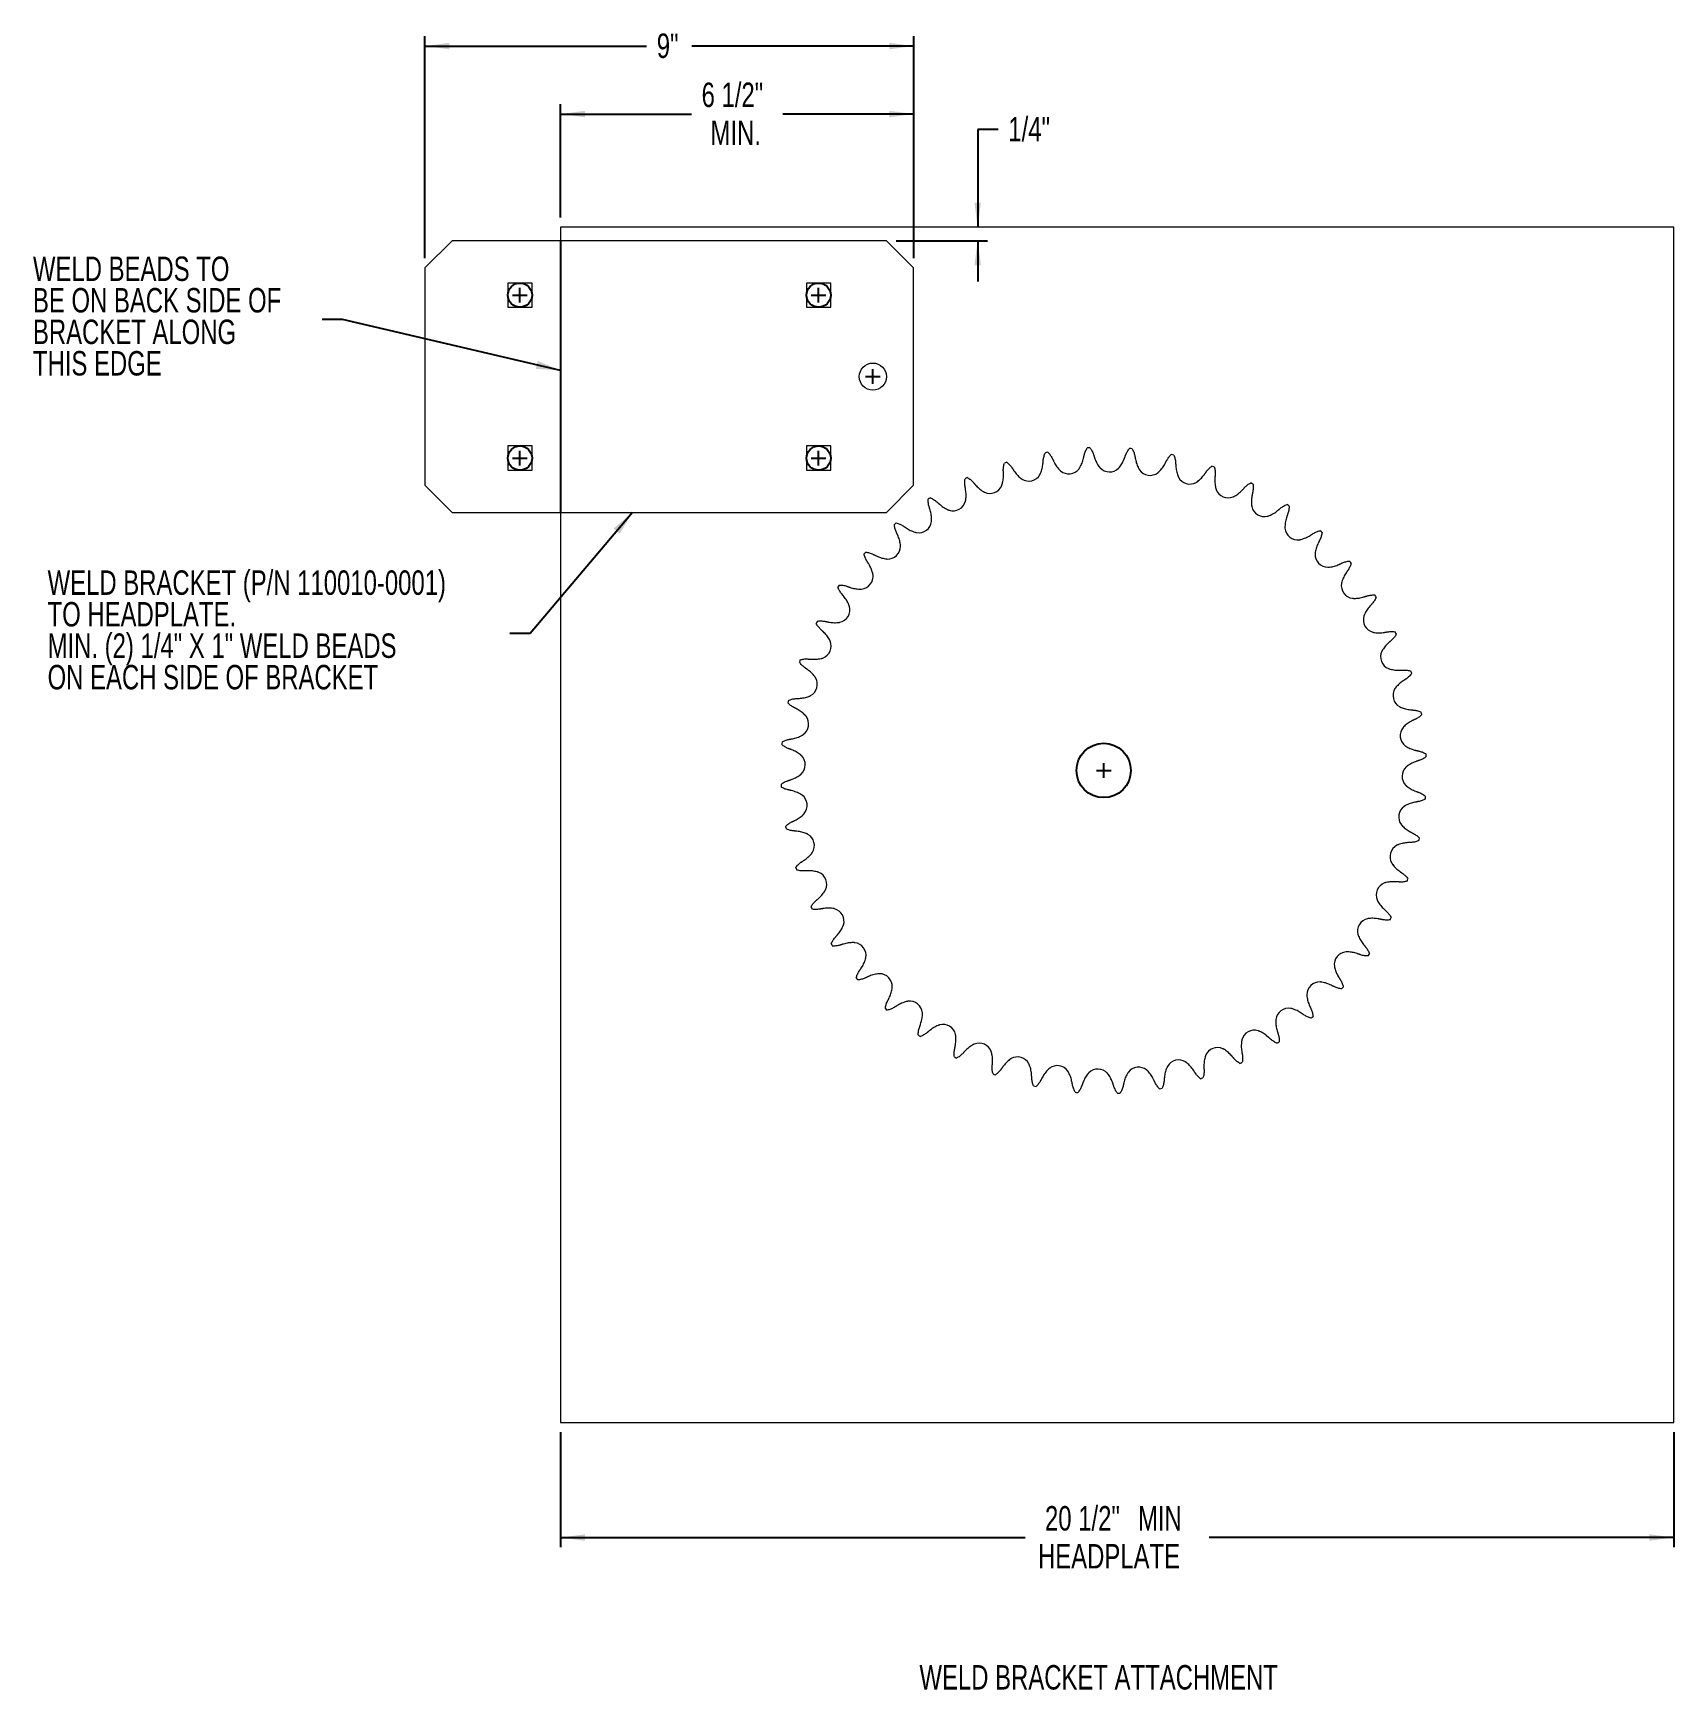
# Model space of a CAD drawing. Header units: inches. Extents: x 22.7 to 32.8, y 7.5 to 17.7.
import ezdxf
from ezdxf.lldxf.tags import DXFTag

# ---------------------------------------------------------------- set-up
doc = ezdxf.new("R2010")
doc.units = ezdxf.units.IN
doc.header["$MEASUREMENT"] = 0
doc.layers.add('DIM', color=1, linetype='Continuous')
doc.layers.add('HID', color=1, linetype='HIDDEN')
doc.styles.add('SLDTEXTSTYLE0', font='ARIAL.TTF', dxfattribs={"width": 0.7})
doc.styles.get("Standard").update_dxf_attribs({"font": 'ARIAL.TTF'})
tags = doc.linetypes.add('HIDDEN', pattern=[0.075, 0.05, -0.025]).pattern_tags.tags
tags[6:7] = [DXFTag(74, 4), DXFTag(75, 0), DXFTag(340, '0'), DXFTag(46, 1.0), DXFTag(50, 0.0), DXFTag(44, 0.0), DXFTag(45, 0.0)]
tags[4:5] = [DXFTag(74, 4), DXFTag(75, 0), DXFTag(340, '0'), DXFTag(46, 1.0), DXFTag(50, 0.0), DXFTag(44, 0.0), DXFTag(45, 0.0)]
doc.dimstyles.new('SLDDIMSTYLE0', dxfattribs={"dimtxt": 0.15, "dimasz": 0.15, "dimexe": 0, "dimexo": 0.0625, "dimgap": 0.0375, "dimtad": 0, "dimtih": 1, "dimtoh": 1, "dimdec": 3, "dimlfac": 3, "dimrnd": 1e-09, "dimzin": 12, "dimdsep": 46, "dimtxsty": 'SLDTEXTSTYLE0', "dimsah": 1, "dimcen": 0.09, "dimadec": 0, "dimazin": 0, "dimtfac": 1, "dimtdec": 3, "dimtofl": 0, "dimtmove": 0, "dimatfit": 3, "dimfxl": 0, "dimtolj": 1, "dimtzin": 12, "dimarcsym": 0})
doc.dimstyles.new('SLDDIMSTYLE1', dxfattribs={"dimtxt": 0.15, "dimasz": 0.15, "dimexe": 0, "dimexo": 0.0625, "dimgap": 0.0375, "dimtad": 0, "dimtih": 1, "dimtoh": 1, "dimdec": 3, "dimlfac": 3, "dimrnd": 1e-09, "dimzin": 12, "dimdsep": 46, "dimtxsty": 'SLDTEXTSTYLE0', "dimsah": 1, "dimcen": 0.09, "dimadec": 0, "dimazin": 0, "dimtfac": 1, "dimtdec": 3, "dimtofl": 0, "dimtmove": 0, "dimatfit": 3, "dimfxl": 0, "dimtolj": 1, "dimtzin": 12, "dimarcsym": 0})
doc.dimstyles.new('SLDDIMSTYLE2', dxfattribs={"dimtxt": 0.15, "dimasz": 0.15, "dimexe": 0, "dimexo": 0.0625, "dimgap": 0.0375, "dimtad": 0, "dimtih": 1, "dimtoh": 1, "dimdec": 0, "dimrnd": 1e-09, "dimzin": 0, "dimdsep": 46, "dimtxsty": 'Standard', "dimsah": 1, "dimcen": 0.09, "dimadec": 0, "dimazin": 0, "dimtfac": 1, "dimtdec": 0, "dimtofl": 0, "dimtmove": 0, "dimatfit": 3, "dimfxl": 0, "dimtolj": 1, "dimtzin": 0, "dimarcsym": 0})

msp = doc.modelspace()

# ---------------------------------------------------------------- texts
at = {"layer": 'DIM', "insert": (28.1763, 7.67043), "char_height": 0.15, "attachment_point": 1, "style": 'SLDTEXTSTYLE0'}
msp.add_mtext('WELD BRACKET ATTACHMENT', dxfattribs=at)

# ---------------------------------------------------------------- blocks, each defined once
blk = doc.blocks.new('*D6')
at = {"layer": 'DIM'}
for p, q in [((25.141, 16.303), (25.141, 17.664)), ((25.141, 17.604), (26.501, 17.604)), ((28.141, 17.604), (26.78, 17.604)), ((28.141, 16.303), (28.141, 17.664))]:
    blk.add_line(p, q, dxfattribs=at)
for points in [[(25.141, 17.604), (25.291, 17.584), (25.291, 17.624)], [(28.141, 17.604), (27.991, 17.624), (27.991, 17.584)]]:
    blk.add_solid(points, dxfattribs=at)
at = {"layer": 'DIM', "insert": (26.564, 17.681), "char_height": 0.15, "attachment_point": 1, "style": 'SLDTEXTSTYLE0'}
blk.add_mtext('9"', dxfattribs=at)
blk = doc.blocks.new('*D7')
at = {"layer": 'DIM'}
for p, q in [((25.974, 16.553), (25.974, 17.247)), ((25.974, 17.187), (26.777, 17.187)), ((28.141, 17.187), (27.338, 17.187)), ((28.141, 16.303), (28.141, 17.247))]:
    blk.add_line(p, q, dxfattribs=at)
for points in [[(25.974, 17.187), (26.124, 17.167), (26.124, 17.207)], [(28.141, 17.187), (27.991, 17.207), (27.991, 17.167)]]:
    blk.add_solid(points, dxfattribs=at)
at = {"layer": 'DIM', "char_height": 0.15, "attachment_point": 1, "style": 'SLDTEXTSTYLE0'}
for s, insert in [('6 1/2"', (26.839, 17.38)), ('MIN.', (26.894, 17.147))]:
    blk.add_mtext(s, dxfattribs=dict(at, insert=insert))
blk = doc.blocks.new('*D8')
at = {"layer": 'DIM'}
for p, q in [((28.659, 17.092), (28.534, 17.092)), ((28.534, 17.092), (28.534, 16.493)), ((28.034, 16.409), (28.594, 16.409)), ((28.534, 16.409), (28.534, 16.159))]:
    blk.add_line(p, q, dxfattribs=at)
for points in [[(28.534, 16.493), (28.554, 16.643), (28.514, 16.643)], [(28.534, 16.409), (28.514, 16.259), (28.554, 16.259)]]:
    blk.add_solid(points, dxfattribs=at)
at = {"layer": 'DIM', "insert": (28.722, 17.169), "char_height": 0.15, "attachment_point": 1, "style": 'SLDTEXTSTYLE0'}
blk.add_mtext('1/4"', dxfattribs=at)
blk = doc.blocks.new('*D9')
at = {"layer": 'DIM'}
for p, q in [((25.974, 9.099), (25.974, 8.393)), ((32.807, 9.099), (32.807, 8.393)), ((25.974, 8.453), (28.826, 8.453)), ((32.807, 8.453), (29.955, 8.453))]:
    blk.add_line(p, q, dxfattribs=at)
for points in [[(25.974, 8.453), (26.124, 8.433), (26.124, 8.473)], [(32.807, 8.453), (32.657, 8.473), (32.657, 8.433)]]:
    blk.add_solid(points, dxfattribs=at)
at = {"layer": 'DIM', "char_height": 0.15, "attachment_point": 1, "style": 'SLDTEXTSTYLE0'}
for s, insert in [('20 1/2"', (28.947, 8.646)), (' MIN', (29.477, 8.646)), ('HEADPLATE', (28.904, 8.413))]:
    blk.add_mtext(s, dxfattribs=dict(at, insert=insert))
blk = doc.blocks.new('SW_NOTE_2')
at = {"layer": 'DIM', "color": 0, "char_height": 0.15, "attachment_point": 1, "style": 'SLDTEXTSTYLE0'}
for s, insert in [('WELD BRACKET (P/N 110010-0001)', (-2.837, 0.387)), ('TO HEADPLATE.', (-2.837, 0.193)), ('MIN. (2) 1/4" X 1" WELD BEADS', (-2.837, 0)), ('ON EACH SIDE OF BRACKET', (-2.837, -0.193))]:
    blk.add_mtext(s, dxfattribs=dict(at, insert=insert))
blk = doc.blocks.new('SW_NOTE_3')
at = {"layer": 'DIM', "color": 0, "char_height": 0.15, "attachment_point": 1, "style": 'SLDTEXTSTYLE0'}
for s, insert in [('WELD BEADS TO', (-1.776, 0.387)), ('BE ON BACK SIDE OF', (-1.776, 0.194)), ('BRACKET ALONG', (-1.776, 0)), ('THIS EDGE', (-1.776, -0.193))]:
    blk.add_mtext(s, dxfattribs=dict(at, insert=insert))

# ---------------------------------------------------------------- dimensions: what is measured, and where the dimension line sits
at = {"layer": 'DIM'}
dim = msp.add_linear_dim(base=(28.14055, 17.60431), p1=(25.14055, 16.24251), p2=(28.14055, 16.24251), dimstyle='SLDDIMSTYLE0', dxfattribs=at)
dim.commit()
dim.dimension.update_dxf_attribs({"geometry": '*D6', "text_midpoint": (26.64055, 17.60431)})
for base, p1, p2, text, picture, middle in [((28.14055, 17.18695), (25.97389, 16.49251), (28.14055, 16.24251), '<>\\PMIN.', '*D7', (27.05722, 17.18695)), ((32.80722, 8.45291), (25.97389, 9.15918), (32.80722, 9.15918), '<> MIN\\PHEADPLATE', '*D9', (29.39055, 8.45291))]:
    dim = msp.add_linear_dim(base=base, p1=p1, p2=p2, text=text, dimstyle='SLDDIMSTYLE0', dxfattribs=at)
    dim.commit()
    dim.dimension.update_dxf_attribs({"geometry": picture, "text_midpoint": middle})
dim = msp.add_linear_dim(base=(28.53428, 16.49251), p1=(27.97389, 16.40918), p2=(25.97389, 16.49251), angle=90, dimstyle='SLDDIMSTYLE1', dxfattribs=at)
dim.commit()
dim.dimension.update_dxf_attribs({"geometry": '*D8', "text_midpoint": (28.53428, 17.09183)})

# ---------------------------------------------------------------- linework, layer by layer
at = {"color": 7, "linetype": 'Continuous', "lineweight": 15}
for p, q in [((25.97389, 16.49251), (25.97389, 16.40918)), ((32.80722, 16.49251), (25.97389, 16.49251)), ((32.80722, 9.15918), (32.80722, 16.49251)), ((25.30722, 16.40918), (25.14055, 16.24251)), ((25.30722, 16.40918), (25.14055, 16.24251)), ((27.97389, 16.40918), (25.30722, 16.40918)), ((27.97389, 16.40918), (25.30722, 16.40918)), ((28.14055, 16.24251), (27.97389, 16.40918)), ((28.14055, 16.24251), (27.97389, 16.40918)), ((25.14055, 16.24251), (25.14055, 14.90918)), ((25.14055, 16.24251), (25.14055, 14.90918)), ((28.14055, 14.90918), (28.14055, 16.24251)), ((28.14055, 14.90918), (28.14055, 16.24251)), ((25.64955, 16.15018), (25.64955, 16.00151)), ((25.79822, 16.15018), (25.64955, 16.15018)), ((25.64955, 16.15018), (25.64955, 16.00151)), ((25.79822, 16.15018), (25.64955, 16.15018)), ((25.79822, 16.00151), (25.79822, 16.15018)), ((25.79822, 16.00151), (25.79822, 16.15018)), ((27.48289, 16.15018), (27.48289, 16.00151)), ((27.63155, 16.15018), (27.48289, 16.15018)), ((27.48289, 16.15018), (27.48289, 16.00151)), ((27.63155, 16.15018), (27.48289, 16.15018)), ((27.63155, 16.00151), (27.63155, 16.15018)), ((27.63155, 16.00151), (27.63155, 16.15018)), ((25.64955, 16.00151), (25.79822, 16.00151)), ((25.64955, 16.00151), (25.79822, 16.00151)), ((27.48289, 16.00151), (27.63155, 16.00151)), ((27.48289, 16.00151), (27.63155, 16.00151)), ((25.79822, 15.15018), (25.64955, 15.15018)), ((25.64955, 15.15018), (25.64955, 15.00151)), ((25.79822, 15.15018), (25.64955, 15.15018)), ((25.64955, 15.15018), (25.64955, 15.00151)), ((25.79822, 15.00151), (25.79822, 15.15018)), ((25.79822, 15.00151), (25.79822, 15.15018)), ((27.48289, 15.15018), (27.48289, 15.00151)), ((27.63155, 15.15018), (27.48289, 15.15018)), ((27.48289, 15.15018), (27.48289, 15.00151)), ((27.63155, 15.15018), (27.48289, 15.15018)), ((27.63155, 15.00151), (27.63155, 15.15018)), ((27.63155, 15.00151), (27.63155, 15.15018)), ((25.64955, 15.00151), (25.79822, 15.00151)), ((25.64955, 15.00151), (25.79822, 15.00151)), ((27.48289, 15.00151), (27.63155, 15.00151)), ((27.48289, 15.00151), (27.63155, 15.00151)), ((25.14055, 14.90918), (25.30722, 14.74251)), ((25.14055, 14.90918), (25.30722, 14.74251)), ((27.97389, 14.74251), (28.14055, 14.90918)), ((27.97389, 14.74251), (28.14055, 14.90918)), ((25.30722, 14.74251), (27.97389, 14.74251)), ((25.30722, 14.74251), (27.97389, 14.74251)), ((25.97389, 14.74251), (25.97389, 9.15918)), ((25.97389, 9.15918), (32.80722, 9.15918))]:
    msp.add_line(p, q, dxfattribs=at)
for centre, radius in [((25.72389, 16.07585), 0.07433), ((27.55722, 16.07585), 0.07433), ((25.72389, 15.07585), 0.07433), ((27.55722, 15.07585), 0.07433), ((29.30722, 13.15918), 0.16667)]:
    msp.add_circle(centre, radius)
msp.add_circle((27.89055, 15.57585), 0.08333, dxfattribs=at)
msp.add_circle((27.89055, 15.57585), 0.08333, dxfattribs=at)
for centre, radius, start, end in [((29.30722, 13.15918), 1.98213, 107.457198, 107.90748), ((29.30722, 13.15918), 1.98213, 99.957198, 100.40748), ((29.30722, 13.15918), 1.98213, 92.457198, 92.90748), ((29.30722, 13.15918), 1.98213, 84.957198, 85.40748), ((29.30722, 13.15918), 1.98213, 77.457198, 77.90748), ((29.30722, 13.15918), 1.98213, 114.957198, 115.40748), ((28.84704, 15.01418), 0.07906, 237.976441, 329.888237), ((29.09311, 15.05837), 0.07906, 230.476441, 322.388237), ((29.34283, 15.07007), 0.07906, 222.976441, 314.888237), ((29.59195, 15.04907), 0.07906, 215.476441, 307.388237), ((29.83619, 14.99574), 0.07906, 207.976441, 299.888237), ((29.30722, 13.15918), 1.98213, 69.957198, 70.40748), ((28.60886, 14.93824), 0.07906, 245.476441, 337.388237), ((30.07139, 14.91098), 0.07906, 200.476441, 292.388237), ((29.30722, 13.15918), 1.98213, 62.457198, 62.90748), ((29.30722, 13.15918), 1.98213, 122.457198, 122.90748), ((28.38262, 14.83187), 0.07906, 252.976441, 344.888237), ((30.29351, 14.79625), 0.07906, 192.976441, 284.888237), ((29.30722, 13.15918), 1.98213, 54.957198, 55.40748), ((29.30722, 13.15918), 1.98213, 129.957198, 130.40748), ((28.1722, 14.69687), 0.07906, 260.476441, 352.388237), ((30.49875, 14.65351), 0.07906, 185.476441, 277.388237), ((29.30722, 13.15918), 1.98213, 47.457198, 47.90748), ((29.30722, 13.15918), 1.98213, 137.457198, 137.90748), ((27.9812, 14.53556), 0.07906, 267.976441, 359.888237), ((30.68361, 14.4852), 0.07906, 177.976441, 269.888237), ((29.30722, 13.15918), 1.98213, 39.957198, 40.40748), ((27.81289, 14.35071), 0.07906, 275.476441, 7.388237), ((29.30722, 13.15918), 1.98213, 144.957198, 145.40748), ((30.84491, 14.2942), 0.07906, 170.476441, 262.388237), ((29.30722, 13.15918), 1.98213, 32.457198, 32.90748), ((27.67015, 14.14547), 0.07906, 282.976441, 14.888237), ((29.30722, 13.15918), 1.98213, 152.457198, 152.90748), ((30.97991, 14.08378), 0.07906, 162.976441, 254.888237), ((27.55542, 13.92335), 0.07906, 290.476441, 22.388237), ((29.30722, 13.15918), 1.98213, 24.957198, 25.40748), ((29.30722, 13.15918), 1.98213, 159.957198, 160.40748), ((31.08628, 13.85754), 0.07906, 155.476441, 247.388237), ((27.47066, 13.68815), 0.07906, 297.976441, 29.888237), ((29.30722, 13.15918), 1.98213, 17.457198, 17.90748), ((31.16222, 13.61936), 0.07906, 147.976441, 239.888237), ((29.30722, 13.15918), 1.98213, 167.457198, 167.90748), ((27.41733, 13.44391), 0.07906, 305.476441, 37.388237), ((31.20641, 13.37329), 0.07906, 140.476441, 232.388237), ((29.30722, 13.15918), 1.98213, 9.957198, 10.40748), ((29.30722, 13.15918), 1.98213, 174.957198, 175.40748), ((27.39633, 13.19479), 0.07906, 312.976441, 44.888237), ((29.30722, 13.15918), 1.98213, 2.457198, 2.90748), ((31.21811, 13.12357), 0.07906, 132.976441, 224.888237), ((29.30722, 13.15918), 1.98213, 182.457198, 182.90748), ((27.40803, 12.94506), 0.07906, 320.476441, 52.388237), ((31.19712, 12.87445), 0.07906, 125.476441, 217.388237), ((29.30722, 13.15918), 1.98213, 354.957198, 355.40748), ((29.30722, 13.15918), 1.98213, 189.957198, 190.40748), ((27.45222, 12.699), 0.07906, 327.976441, 59.888237), ((29.30722, 13.15918), 1.98213, 347.457198, 347.90748), ((31.14378, 12.6302), 0.07906, 117.976441, 209.888237), ((29.30722, 13.15918), 1.98213, 197.457198, 197.90748), ((27.52816, 12.46081), 0.07906, 335.476441, 67.388237), ((31.05903, 12.39501), 0.07906, 110.476441, 202.388237), ((29.30722, 13.15918), 1.98213, 339.957198, 340.40748), ((29.30722, 13.15918), 1.98213, 204.957198, 205.40748), ((27.63453, 12.23457), 0.07906, 342.976441, 74.888237), ((30.9443, 12.17289), 0.07906, 102.976441, 194.888237), ((29.30722, 13.15918), 1.98213, 332.457198, 332.90748), ((27.76953, 12.02415), 0.07906, 350.476441, 82.388237), ((29.30722, 13.15918), 1.98213, 212.457198, 212.90748), ((30.80155, 11.96765), 0.07906, 95.476441, 187.388237), ((29.30722, 13.15918), 1.98213, 324.957198, 325.40748), ((27.93083, 11.83316), 0.07906, 357.976441, 89.888237), ((29.30722, 13.15918), 1.98213, 219.957198, 220.40748), ((30.63324, 11.78279), 0.07906, 87.976441, 179.888237), ((29.30722, 13.15918), 1.98213, 317.457198, 317.90748), ((29.30722, 13.15918), 1.98213, 227.457198, 227.90748), ((28.11569, 11.66485), 0.07906, 5.476441, 97.388237), ((30.44225, 11.62149), 0.07906, 80.476441, 172.388237), ((28.32093, 11.5221), 0.07906, 12.976441, 104.888237), ((29.30722, 13.15918), 1.98213, 309.957198, 310.40748), ((29.30722, 13.15918), 1.98213, 234.957198, 235.40748), ((30.23183, 11.48649), 0.07906, 72.976441, 164.888237), ((29.30722, 13.15918), 1.98213, 302.457198, 302.90748), ((29.30722, 13.15918), 1.98213, 242.457198, 242.90748), ((28.54305, 11.40737), 0.07906, 20.476441, 112.388237), ((28.77825, 11.32262), 0.07906, 27.976441, 119.888237), ((30.00559, 11.38012), 0.07906, 65.476441, 157.388237), ((29.30722, 13.15918), 1.98213, 249.957198, 250.40748), ((29.02249, 11.26928), 0.07906, 35.476441, 127.388237), ((29.27161, 11.24829), 0.07906, 42.976441, 134.888237), ((29.52133, 11.25999), 0.07906, 50.476441, 142.388237), ((29.7674, 11.30418), 0.07906, 57.976441, 149.888237), ((29.30722, 13.15918), 1.98213, 294.957198, 295.40748), ((29.30722, 13.15918), 1.98213, 257.457198, 257.90748), ((29.30722, 13.15918), 1.98213, 264.957198, 265.40748), ((29.30722, 13.15918), 1.98213, 279.957198, 280.40748), ((29.30722, 13.15918), 1.98213, 287.457198, 287.90748), ((29.30722, 13.15918), 1.98213, 272.457198, 272.90748)]:
    msp.add_arc(centre, radius, start, end, dxfattribs=at)
for points, knots in [([(28.69114, 15.00028), (28.69123, 15.00791), (28.69141, 15.02342), (28.69562, 15.03792), (28.69775, 15.04528)], [0, 0, 0, 0, 0.49206128, 1, 1, 1, 1]), ([(28.71259, 15.05002), (28.71842, 15.0454), (28.73025, 15.03603), (28.7394, 15.0235), (28.74404, 15.01714)], [0, 0, 0, 0, 0.49244183, 1, 1, 1, 1]), ([(28.93672, 15.06494), (28.93781, 15.07249), (28.94001, 15.08785), (28.94607, 15.10168), (28.94915, 15.1087)], [0, 0, 0, 0, 0.49205935, 1, 1, 1, 1]), ([(28.96449, 15.11145), (28.96966, 15.10612), (28.98017, 15.09528), (28.9876, 15.08167), (28.99137, 15.07475)], [0, 0, 0, 0, 0.492440013, 1, 1, 1, 1]), ([(29.00135, 15.05416), (29.00591, 15.04553), (29.01519, 15.02798), (29.02832, 15.01259), (29.03499, 15.00478)], [0, 0, 0, 0, 0.49199262, 1, 1, 1, 1]), ([(29.1617, 15.01906), (29.16632, 15.02788), (29.17571, 15.04578), (29.18088, 15.06496), (29.1835, 15.0747)], [0, 0, 0, 0, 0.49220602, 1, 1, 1, 1]), ([(29.18864, 15.097), (29.19071, 15.10434), (29.19489, 15.11928), (29.20271, 15.1322), (29.20668, 15.13876)], [0, 0, 0, 0, 0.49206236, 1, 1, 1, 1]), ([(29.22224, 15.13949), (29.22667, 15.13352), (29.23568, 15.12141), (29.24127, 15.10694), (29.2441, 15.09959)], [0, 0, 0, 0, 0.49244119, 1, 1, 1, 1]), ([(29.25131, 15.07787), (29.25471, 15.06872), (29.26162, 15.05011), (29.27263, 15.03314), (29.27822, 15.02452)], [0, 0, 0, 0, 0.49199097, 1, 1, 1, 1]), ([(29.40571, 15.02214), (29.41144, 15.03028), (29.42309, 15.04681), (29.43071, 15.06515), (29.43459, 15.07446)], [0, 0, 0, 0, 0.49220456, 1, 1, 1, 1]), ([(29.44259, 15.09589), (29.4456, 15.10291), (29.4517, 15.11717), (29.46113, 15.12896), (29.46593, 15.13495)], [0, 0, 0, 0, 0.49206074, 1, 1, 1, 1]), ([(29.48145, 15.13364), (29.48507, 15.12714), (29.49241, 15.11396), (29.49606, 15.09888), (29.49792, 15.09123)], [0, 0, 0, 0, 0.49244141, 1, 1, 1, 1]), ([(29.50223, 15.06876), (29.5044, 15.05923), (29.50882, 15.03988), (29.51752, 15.02162), (29.52194, 15.01235)], [0, 0, 0, 0, 0.49199164, 1, 1, 1, 1]), ([(29.69423, 15.06166), (29.69812, 15.06822), (29.70603, 15.08156), (29.71693, 15.09202), (29.72246, 15.09733)], [0, 0, 0, 0, 0.49206115, 1, 1, 1, 1]), ([(29.73768, 15.094), (29.74042, 15.08709), (29.74598, 15.07306), (29.74763, 15.05764), (29.74847, 15.04981)], [0, 0, 0, 0, 0.49244116, 1, 1, 1, 1]), ([(28.4561, 14.90411), (28.45519, 14.91169), (28.45335, 14.92709), (28.45562, 14.94202), (28.45678, 14.9496)], [0, 0, 0, 0, 0.49206273, 1, 1, 1, 1]), ([(28.47088, 14.95623), (28.47726, 14.95241), (28.49021, 14.94466), (28.50091, 14.93343), (28.50634, 14.92773)], [0, 0, 0, 0, 0.492441239, 1, 1, 1, 1]), ([(28.68528, 14.91802), (28.68747, 14.92773), (28.69191, 14.94746), (28.69193, 14.96732), (28.69195, 14.97741)], [0, 0, 0, 0, 0.49220354, 1, 1, 1, 1]), ([(28.75662, 14.99802), (28.76227, 14.99006), (28.77376, 14.97387), (28.78879, 14.96033), (28.79642, 14.95345)], [0, 0, 0, 0, 0.49199123, 1, 1, 1, 1]), ([(28.92018, 14.98415), (28.92361, 14.9935), (28.93059, 15.01248), (28.93321, 15.03216), (28.93454, 15.04216)], [0, 0, 0, 0, 0.49220676, 1, 1, 1, 1]), ([(29.64803, 14.99335), (29.65478, 15.00067), (29.66848, 15.01554), (29.67844, 15.03272), (29.68349, 15.04145)], [0, 0, 0, 0, 0.49220549, 1, 1, 1, 1]), ([(29.74981, 15.02697), (29.75072, 15.01724), (29.75258, 14.99748), (29.75882, 14.97824), (29.76199, 14.96847)], [0, 0, 0, 0, 0.49199299, 1, 1, 1, 1]), ([(29.88452, 14.93317), (29.89217, 14.93955), (29.9077, 14.9525), (29.91981, 14.96824), (29.92596, 14.97623)], [0, 0, 0, 0, 0.49220597, 1, 1, 1, 1]), ([(29.93924, 14.99486), (29.94396, 15.00087), (29.95354, 15.01306), (29.96571, 15.022), (29.97189, 15.02655)], [0, 0, 0, 0, 0.49206022, 1, 1, 1, 1]), ([(29.98654, 15.02127), (29.98835, 15.01406), (29.99204, 14.99942), (29.99166, 14.98391), (29.99147, 14.97604)], [0, 0, 0, 0, 0.49244067, 1, 1, 1, 1]), ([(29.98982, 14.95322), (29.98945, 14.94346), (29.98872, 14.92362), (29.99239, 14.90373), (29.99426, 14.89363)], [0, 0, 0, 0, 0.49199249, 1, 1, 1, 1]), ([(28.46103, 14.8218), (28.46193, 14.83171), (28.46375, 14.85185), (28.46119, 14.87154), (28.45988, 14.88154)], [0, 0, 0, 0, 0.49220491, 1, 1, 1, 1]), ([(28.52131, 14.91042), (28.52796, 14.90327), (28.54146, 14.88872), (28.55813, 14.87725), (28.56659, 14.87143)], [0, 0, 0, 0, 0.49199114, 1, 1, 1, 1]), ([(30.11114, 14.84264), (30.11955, 14.84797), (30.13664, 14.85878), (30.1507, 14.8728), (30.15784, 14.87992)], [0, 0, 0, 0, 0.4922066, 1, 1, 1, 1]), ([(30.17344, 14.89667), (30.1789, 14.902), (30.18999, 14.91284), (30.20322, 14.92012), (30.20994, 14.92382)], [0, 0, 0, 0, 0.49206083, 1, 1, 1, 1]), ([(30.21814, 14.84877), (30.21651, 14.83914), (30.21319, 14.81957), (30.21424, 14.79937), (30.21477, 14.78911)], [0, 0, 0, 0, 0.49199177, 1, 1, 1, 1]), ([(30.22378, 14.91667), (30.22464, 14.90928), (30.22638, 14.89429), (30.22398, 14.87896), (30.22277, 14.87119)], [0, 0, 0, 0, 0.49244252, 1, 1, 1, 1]), ([(28.23562, 14.77809), (28.23373, 14.78548), (28.22989, 14.80051), (28.2302, 14.81561), (28.23036, 14.82327)], [0, 0, 0, 0, 0.49205906, 1, 1, 1, 1]), ([(28.25125, 14.69712), (28.25085, 14.70707), (28.25003, 14.72727), (28.24492, 14.74646), (28.24232, 14.75621)], [0, 0, 0, 0, 0.492205815, 1, 1, 1, 1]), ([(28.24347, 14.83169), (28.25029, 14.82874), (28.26415, 14.82275), (28.27622, 14.81301), (28.28235, 14.80807)], [0, 0, 0, 0, 0.4924405, 1, 1, 1, 1]), ([(28.29945, 14.79286), (28.30697, 14.78663), (28.32226, 14.77397), (28.34028, 14.76478), (28.34943, 14.76011)], [0, 0, 0, 0, 0.49199261, 1, 1, 1, 1]), ([(30.32399, 14.72331), (30.33303, 14.72749), (30.35138, 14.73598), (30.36715, 14.74805), (30.37516, 14.75418)], [0, 0, 0, 0, 0.492205744, 1, 1, 1, 1]), ([(30.39282, 14.76874), (30.39892, 14.77331), (30.41134, 14.78261), (30.4254, 14.7881), (30.43255, 14.79089)], [0, 0, 0, 0, 0.49206153, 1, 1, 1, 1]), ([(30.44534, 14.782), (30.44522, 14.77456), (30.44499, 14.75947), (30.44062, 14.74459), (30.4384, 14.73704)], [0, 0, 0, 0, 0.49244161, 1, 1, 1, 1]), ([(28.03348, 14.62437), (28.03064, 14.63145), (28.02487, 14.64585), (28.02321, 14.66086), (28.02236, 14.66848)], [0, 0, 0, 0, 0.49206169, 1, 1, 1, 1]), ([(28.03427, 14.67853), (28.04142, 14.6765), (28.05593, 14.67237), (28.06918, 14.66429), (28.0759, 14.66019)], [0, 0, 0, 0, 0.49244154, 1, 1, 1, 1]), ([(28.09483, 14.64734), (28.10311, 14.64215), (28.11992, 14.63159), (28.13898, 14.62483), (28.14866, 14.6214)], [0, 0, 0, 0, 0.49199231, 1, 1, 1, 1]), ([(30.43089, 14.71542), (30.42801, 14.70609), (30.42217, 14.68712), (30.42057, 14.66695), (30.41976, 14.65671)], [0, 0, 0, 0, 0.49199208, 1, 1, 1, 1]), ([(28.05955, 14.54613), (28.05785, 14.55594), (28.0544, 14.57587), (28.04682, 14.59422), (28.04298, 14.60355)], [0, 0, 0, 0, 0.49220541, 1, 1, 1, 1]), ([(30.51946, 14.57721), (30.52896, 14.58018), (30.54826, 14.5862), (30.56547, 14.59611), (30.57421, 14.60114)], [0, 0, 0, 0, 0.49220646, 1, 1, 1, 1]), ([(30.59362, 14.61327), (30.60027, 14.61701), (30.61379, 14.62461), (30.62846, 14.62821), (30.6359, 14.63005)], [0, 0, 0, 0, 0.49206119, 1, 1, 1, 1]), ([(30.6244, 14.55544), (30.62034, 14.54656), (30.61206, 14.52851), (30.60785, 14.50873), (30.60571, 14.49868)], [0, 0, 0, 0, 0.49199185, 1, 1, 1, 1]), ([(30.64742, 14.61956), (30.64634, 14.6122), (30.64414, 14.59727), (30.63786, 14.58309), (30.63467, 14.57589)], [0, 0, 0, 0, 0.49244183, 1, 1, 1, 1]), ([(27.85313, 14.44558), (27.84939, 14.45223), (27.84179, 14.46575), (27.83819, 14.48041), (27.83635, 14.48786)], [0, 0, 0, 0, 0.49206119, 1, 1, 1, 1]), ([(27.84684, 14.49938), (27.85419, 14.4983), (27.86913, 14.4961), (27.88331, 14.48982), (27.89051, 14.48663)], [0, 0, 0, 0, 0.49244183, 1, 1, 1, 1]), ([(27.91096, 14.47636), (27.91984, 14.47229), (27.93789, 14.46402), (27.95767, 14.45981), (27.96772, 14.45766)], [0, 0, 0, 0, 0.49199185, 1, 1, 1, 1]), ([(30.77241, 14.43292), (30.77949, 14.43576), (30.79389, 14.44153), (30.8089, 14.44319), (30.81652, 14.44403)], [0, 0, 0, 0, 0.49206169, 1, 1, 1, 1]), ([(27.88919, 14.37141), (27.88622, 14.38092), (27.8802, 14.40022), (27.87029, 14.41743), (27.86526, 14.42617)], [0, 0, 0, 0, 0.49220646, 1, 1, 1, 1]), ([(30.69418, 14.40685), (30.70398, 14.40855), (30.72391, 14.412), (30.74227, 14.41958), (30.75159, 14.42342)], [0, 0, 0, 0, 0.49220541, 1, 1, 1, 1]), ([(30.79538, 14.37156), (30.79019, 14.36329), (30.77964, 14.34648), (30.77287, 14.32742), (30.76944, 14.31774)], [0, 0, 0, 0, 0.49199231, 1, 1, 1, 1]), ([(30.82657, 14.43213), (30.82454, 14.42498), (30.82041, 14.41047), (30.81233, 14.39722), (30.80823, 14.3905)], [0, 0, 0, 0, 0.49244154, 1, 1, 1, 1]), ([(27.69766, 14.24477), (27.69309, 14.25088), (27.68379, 14.2633), (27.6783, 14.27736), (27.67551, 14.28451)], [0, 0, 0, 0, 0.49206153, 1, 1, 1, 1]), ([(27.6844, 14.2973), (27.69184, 14.29718), (27.70693, 14.29695), (27.72181, 14.29257), (27.72936, 14.29035)], [0, 0, 0, 0, 0.49244161, 1, 1, 1, 1]), ([(27.75098, 14.28285), (27.76031, 14.27997), (27.77928, 14.27412), (27.79945, 14.27253), (27.80969, 14.27172)], [0, 0, 0, 0, 0.49199208, 1, 1, 1, 1]), ([(30.92613, 14.23078), (30.93353, 14.23267), (30.94855, 14.23651), (30.96365, 14.2362), (30.97132, 14.23604)], [0, 0, 0, 0, 0.49205906, 1, 1, 1, 1]), ([(27.74309, 14.17595), (27.73891, 14.18499), (27.73042, 14.20334), (27.71835, 14.21911), (27.71222, 14.22712)], [0, 0, 0, 0, 0.492205744, 1, 1, 1, 1]), ([(30.84516, 14.21515), (30.85511, 14.21555), (30.87532, 14.21637), (30.8945, 14.22148), (30.90425, 14.22408)], [0, 0, 0, 0, 0.492205815, 1, 1, 1, 1]), ([(30.9409, 14.16695), (30.93467, 14.15943), (30.92201, 14.14414), (30.91282, 14.12612), (30.90815, 14.11697)], [0, 0, 0, 0, 0.49199261, 1, 1, 1, 1]), ([(30.97973, 14.22293), (30.97678, 14.21611), (30.97079, 14.20225), (30.96105, 14.19018), (30.95611, 14.18405)], [0, 0, 0, 0, 0.4924405, 1, 1, 1, 1]), ([(27.56973, 14.0254), (27.5644, 14.03086), (27.55356, 14.04195), (27.54628, 14.05518), (27.54258, 14.0619)], [0, 0, 0, 0, 0.49206083, 1, 1, 1, 1]), ([(27.54973, 14.07574), (27.55712, 14.0766), (27.57211, 14.07834), (27.58744, 14.07594), (27.59521, 14.07472)], [0, 0, 0, 0, 0.49244252, 1, 1, 1, 1]), ([(27.61763, 14.0701), (27.62726, 14.06847), (27.64683, 14.06515), (27.66703, 14.0662), (27.67729, 14.06673)], [0, 0, 0, 0, 0.49199177, 1, 1, 1, 1]), ([(27.62375, 13.96309), (27.61843, 13.9715), (27.60762, 13.98859), (27.5936, 14.00265), (27.58648, 14.00979)], [0, 0, 0, 0, 0.4922066, 1, 1, 1, 1]), ([(30.96984, 14.00537), (30.97975, 14.00447), (30.99989, 14.00265), (31.01958, 14.00521), (31.02958, 14.00652)], [0, 0, 0, 0, 0.49220491, 1, 1, 1, 1]), ([(31.05847, 13.94509), (31.05131, 13.93844), (31.03676, 13.92494), (31.0253, 13.90827), (31.01947, 13.89981)], [0, 0, 0, 0, 0.49199114, 1, 1, 1, 1]), ([(31.05215, 14.0103), (31.05973, 14.01121), (31.07513, 14.01305), (31.09006, 14.01078), (31.09764, 14.00962)], [0, 0, 0, 0, 0.49206273, 1, 1, 1, 1]), ([(31.10427, 13.99552), (31.10045, 13.98914), (31.09271, 13.97619), (31.08148, 13.96549), (31.07578, 13.96006)], [0, 0, 0, 0, 0.492441239, 1, 1, 1, 1]), ([(27.44513, 13.8385), (27.45234, 13.84031), (27.46698, 13.844), (27.48249, 13.84362), (27.49036, 13.84343)], [0, 0, 0, 0, 0.49244067, 1, 1, 1, 1]), ([(27.51318, 13.84177), (27.52294, 13.84141), (27.54278, 13.84067), (27.56267, 13.84435), (27.57277, 13.84622)], [0, 0, 0, 0, 0.49199249, 1, 1, 1, 1]), ([(27.47153, 13.7912), (27.46553, 13.79591), (27.45334, 13.8055), (27.4444, 13.81766), (27.43985, 13.82384)], [0, 0, 0, 0, 0.49206022, 1, 1, 1, 1]), ([(27.53323, 13.73648), (27.52685, 13.74412), (27.5139, 13.75966), (27.49816, 13.77177), (27.49017, 13.77791)], [0, 0, 0, 0, 0.49220597, 1, 1, 1, 1]), ([(31.06606, 13.78112), (31.07578, 13.77893), (31.09551, 13.77449), (31.11536, 13.77447), (31.12545, 13.77445)], [0, 0, 0, 0, 0.49220354, 1, 1, 1, 1]), ([(31.14832, 13.77526), (31.15595, 13.77517), (31.17146, 13.77499), (31.18596, 13.77078), (31.19333, 13.76865)], [0, 0, 0, 0, 0.49206128, 1, 1, 1, 1]), ([(31.19806, 13.7538), (31.19344, 13.74798), (31.18407, 13.73614), (31.17154, 13.727), (31.16518, 13.72236)], [0, 0, 0, 0, 0.49244183, 1, 1, 1, 1]), ([(31.14606, 13.70978), (31.1381, 13.70413), (31.12192, 13.69264), (31.10837, 13.67761), (31.10149, 13.66998)], [0, 0, 0, 0, 0.49199123, 1, 1, 1, 1]), ([(27.40474, 13.54619), (27.39818, 13.55008), (27.38484, 13.55799), (27.37438, 13.56888), (27.36907, 13.57442)], [0, 0, 0, 0, 0.49206115, 1, 1, 1, 1]), ([(27.37239, 13.58964), (27.37931, 13.59237), (27.39334, 13.59794), (27.40876, 13.59959), (27.41659, 13.60043)], [0, 0, 0, 0, 0.49244116, 1, 1, 1, 1]), ([(27.47305, 13.49999), (27.46573, 13.50673), (27.45086, 13.52044), (27.43368, 13.53039), (27.42495, 13.53545)], [0, 0, 0, 0, 0.49220549, 1, 1, 1, 1]), ([(27.43943, 13.60176), (27.44916, 13.60268), (27.46892, 13.60454), (27.48816, 13.61078), (27.49793, 13.61395)], [0, 0, 0, 0, 0.49199299, 1, 1, 1, 1]), ([(31.1322, 13.54622), (31.14154, 13.54279), (31.16052, 13.53581), (31.18021, 13.53319), (31.1902, 13.53186)], [0, 0, 0, 0, 0.49220676, 1, 1, 1, 1]), ([(31.21298, 13.52968), (31.22054, 13.52859), (31.23589, 13.52639), (31.24972, 13.52033), (31.25674, 13.51725)], [0, 0, 0, 0, 0.49205935, 1, 1, 1, 1]), ([(31.2022, 13.46505), (31.19357, 13.46049), (31.17602, 13.45121), (31.16063, 13.43808), (31.15282, 13.43141)], [0, 0, 0, 0, 0.49199262, 1, 1, 1, 1]), ([(31.2595, 13.50191), (31.25416, 13.49674), (31.24332, 13.48623), (31.22971, 13.4788), (31.2228, 13.47503)], [0, 0, 0, 0, 0.492440013, 1, 1, 1, 1]), ([(27.37051, 13.29455), (27.36349, 13.29755), (27.34923, 13.30366), (27.33744, 13.31309), (27.33145, 13.31789)], [0, 0, 0, 0, 0.49206074, 1, 1, 1, 1]), ([(27.33276, 13.33341), (27.33926, 13.33703), (27.35244, 13.34437), (27.36752, 13.34802), (27.37517, 13.34988)], [0, 0, 0, 0, 0.49244141, 1, 1, 1, 1]), ([(27.39764, 13.35418), (27.40716, 13.35636), (27.42652, 13.36078), (27.44478, 13.36948), (27.45405, 13.3739)], [0, 0, 0, 0, 0.49199164, 1, 1, 1, 1]), ([(27.44426, 13.25766), (27.43612, 13.2634), (27.41959, 13.27505), (27.40125, 13.28267), (27.39194, 13.28654)], [0, 0, 0, 0, 0.49220456, 1, 1, 1, 1]), ([(31.1671, 13.3047), (31.17592, 13.30008), (31.19383, 13.29069), (31.213, 13.28552), (31.22274, 13.2829)], [0, 0, 0, 0, 0.49220602, 1, 1, 1, 1]), ([(31.22591, 13.21509), (31.21676, 13.21169), (31.19815, 13.20478), (31.18118, 13.19377), (31.17256, 13.18818)], [0, 0, 0, 0, 0.49199097, 1, 1, 1, 1]), ([(31.24504, 13.27776), (31.25239, 13.27569), (31.26732, 13.27151), (31.28024, 13.26369), (31.2868, 13.25972)], [0, 0, 0, 0, 0.49206236, 1, 1, 1, 1]), ([(31.28753, 13.24416), (31.28156, 13.23972), (31.26945, 13.23072), (31.25498, 13.22513), (31.24764, 13.2223)], [0, 0, 0, 0, 0.49244119, 1, 1, 1, 1]), ([(27.38853, 13.10326), (27.39768, 13.10666), (27.41629, 13.11358), (27.43326, 13.12458), (27.44188, 13.13018)], [0, 0, 0, 0, 0.49199097, 1, 1, 1, 1]), ([(27.32691, 13.0742), (27.33288, 13.07863), (27.34499, 13.08764), (27.35946, 13.09322), (27.36681, 13.09606)], [0, 0, 0, 0, 0.49244119, 1, 1, 1, 1]), ([(27.3694, 13.0406), (27.36206, 13.04266), (27.34712, 13.04685), (27.3342, 13.05467), (27.32764, 13.05864)], [0, 0, 0, 0, 0.49206236, 1, 1, 1, 1]), ([(27.44734, 13.01366), (27.43852, 13.01828), (27.42061, 13.02767), (27.40144, 13.03284), (27.3917, 13.03546)], [0, 0, 0, 0, 0.49220602, 1, 1, 1, 1]), ([(31.17019, 13.06069), (31.17832, 13.05496), (31.19485, 13.04331), (31.21319, 13.03568), (31.2225, 13.03181)], [0, 0, 0, 0, 0.49220456, 1, 1, 1, 1]), ([(31.24394, 13.0238), (31.25095, 13.0208), (31.26521, 13.0147), (31.277, 13.00526), (31.28299, 13.00047)], [0, 0, 0, 0, 0.49206074, 1, 1, 1, 1]), ([(31.2168, 12.96417), (31.20728, 12.962), (31.18793, 12.95758), (31.16967, 12.94888), (31.16039, 12.94446)], [0, 0, 0, 0, 0.49199164, 1, 1, 1, 1]), ([(31.28168, 12.98495), (31.27519, 12.98133), (31.262, 12.97399), (31.24693, 12.97033), (31.23927, 12.96848)], [0, 0, 0, 0, 0.49244141, 1, 1, 1, 1]), ([(27.35495, 12.81644), (27.36028, 12.82162), (27.37112, 12.83213), (27.38473, 12.83956), (27.39165, 12.84333)], [0, 0, 0, 0, 0.492440013, 1, 1, 1, 1]), ([(27.41224, 12.8533), (27.42087, 12.85787), (27.43842, 12.86715), (27.45381, 12.88028), (27.46162, 12.88695)], [0, 0, 0, 0, 0.49199262, 1, 1, 1, 1]), ([(31.14139, 12.81837), (31.14871, 12.81162), (31.16358, 12.79791), (31.18076, 12.78796), (31.18949, 12.78291)], [0, 0, 0, 0, 0.49220549, 1, 1, 1, 1]), ([(27.40146, 12.78868), (27.3939, 12.78976), (27.37855, 12.79197), (27.36472, 12.79803), (27.3577, 12.80111)], [0, 0, 0, 0, 0.49205935, 1, 1, 1, 1]), ([(27.48225, 12.77214), (27.4729, 12.77557), (27.45392, 12.78255), (27.43424, 12.78516), (27.42424, 12.78649)], [0, 0, 0, 0, 0.49220676, 1, 1, 1, 1]), ([(31.17501, 12.71659), (31.16528, 12.71568), (31.14552, 12.71382), (31.12628, 12.70758), (31.11651, 12.70441)], [0, 0, 0, 0, 0.49199299, 1, 1, 1, 1]), ([(31.24205, 12.72872), (31.23514, 12.72598), (31.2211, 12.72042), (31.20568, 12.71877), (31.19785, 12.71793)], [0, 0, 0, 0, 0.49244116, 1, 1, 1, 1]), ([(31.2097, 12.77217), (31.21626, 12.76828), (31.2296, 12.76037), (31.24006, 12.74947), (31.24537, 12.74394)], [0, 0, 0, 0, 0.49206115, 1, 1, 1, 1]), ([(27.46838, 12.60858), (27.47634, 12.61423), (27.49253, 12.62572), (27.50607, 12.64075), (27.51295, 12.64838)], [0, 0, 0, 0, 0.49199123, 1, 1, 1, 1]), ([(27.41638, 12.56455), (27.421, 12.57038), (27.43037, 12.58221), (27.4429, 12.59135), (27.44926, 12.59599)], [0, 0, 0, 0, 0.49244183, 1, 1, 1, 1]), ([(27.46612, 12.5431), (27.45849, 12.54319), (27.44298, 12.54337), (27.42848, 12.54757), (27.42112, 12.54971)], [0, 0, 0, 0, 0.49206128, 1, 1, 1, 1]), ([(27.54838, 12.53724), (27.53867, 12.53943), (27.51894, 12.54386), (27.49908, 12.54389), (27.48899, 12.5439)], [0, 0, 0, 0, 0.49220354, 1, 1, 1, 1]), ([(31.08122, 12.58188), (31.08759, 12.57423), (31.10054, 12.5587), (31.11628, 12.54659), (31.12427, 12.54044)], [0, 0, 0, 0, 0.49220597, 1, 1, 1, 1]), ([(31.14291, 12.52716), (31.14891, 12.52244), (31.1611, 12.51286), (31.17005, 12.50069), (31.17459, 12.49451)], [0, 0, 0, 0, 0.49206022, 1, 1, 1, 1]), ([(27.55598, 12.37327), (27.56313, 12.37991), (27.57768, 12.39342), (27.58915, 12.41008), (27.59497, 12.41855)], [0, 0, 0, 0, 0.49199114, 1, 1, 1, 1]), ([(31.10126, 12.47658), (31.0915, 12.47695), (31.07166, 12.47768), (31.05177, 12.47401), (31.04167, 12.47214)], [0, 0, 0, 0, 0.49199249, 1, 1, 1, 1]), ([(31.16931, 12.47986), (31.1621, 12.47804), (31.14746, 12.47436), (31.13196, 12.47474), (31.12408, 12.47493)], [0, 0, 0, 0, 0.49244067, 1, 1, 1, 1]), ([(27.51017, 12.32284), (27.51399, 12.32922), (27.52174, 12.34217), (27.53297, 12.35287), (27.53867, 12.3583)], [0, 0, 0, 0, 0.492441239, 1, 1, 1, 1]), ([(27.56229, 12.30806), (27.55471, 12.30715), (27.53931, 12.3053), (27.52438, 12.30758), (27.5168, 12.30874)], [0, 0, 0, 0, 0.49206273, 1, 1, 1, 1]), ([(27.6446, 12.31299), (27.63469, 12.31389), (27.61455, 12.31571), (27.59486, 12.31314), (27.58486, 12.31184)], [0, 0, 0, 0, 0.49220491, 1, 1, 1, 1]), ([(30.99069, 12.35526), (30.99601, 12.34685), (31.00682, 12.32976), (31.02085, 12.3157), (31.02797, 12.30856)], [0, 0, 0, 0, 0.4922066, 1, 1, 1, 1]), ([(27.67354, 12.15141), (27.67977, 12.15893), (27.69243, 12.17422), (27.70162, 12.19224), (27.70629, 12.20139)], [0, 0, 0, 0, 0.49199261, 1, 1, 1, 1]), ([(30.99682, 12.24825), (30.98719, 12.24989), (30.96762, 12.25321), (30.94742, 12.25216), (30.93715, 12.25163)], [0, 0, 0, 0, 0.49199177, 1, 1, 1, 1]), ([(31.06471, 12.24262), (31.05733, 12.24176), (31.04233, 12.24002), (31.02701, 12.24242), (31.01923, 12.24363)], [0, 0, 0, 0, 0.49244252, 1, 1, 1, 1]), ([(31.04471, 12.29296), (31.05004, 12.2875), (31.06088, 12.27641), (31.06816, 12.26318), (31.07186, 12.25646)], [0, 0, 0, 0, 0.49206083, 1, 1, 1, 1]), ([(27.63471, 12.09543), (27.63766, 12.10225), (27.64365, 12.11611), (27.65339, 12.12818), (27.65833, 12.13431)], [0, 0, 0, 0, 0.4924405, 1, 1, 1, 1]), ([(27.76928, 12.10321), (27.75933, 12.10281), (27.73913, 12.10199), (27.71994, 12.09687), (27.71019, 12.09428)], [0, 0, 0, 0, 0.492205815, 1, 1, 1, 1]), ([(30.87135, 12.14241), (30.87553, 12.13337), (30.88402, 12.11502), (30.89609, 12.09925), (30.90222, 12.09124)], [0, 0, 0, 0, 0.492205744, 1, 1, 1, 1]), ([(27.68831, 12.08758), (27.68092, 12.08569), (27.66589, 12.08185), (27.65079, 12.08216), (27.64312, 12.08232)], [0, 0, 0, 0, 0.49205906, 1, 1, 1, 1]), ([(27.81906, 11.94679), (27.82425, 11.95506), (27.83481, 11.97187), (27.84157, 11.99094), (27.845, 12.00062)], [0, 0, 0, 0, 0.49199231, 1, 1, 1, 1]), ([(30.86346, 12.03551), (30.85413, 12.03839), (30.83516, 12.04423), (30.81499, 12.04583), (30.80475, 12.04664)], [0, 0, 0, 0, 0.49199208, 1, 1, 1, 1]), ([(30.93004, 12.02106), (30.92261, 12.02118), (30.90751, 12.02141), (30.89263, 12.02578), (30.88508, 12.028)], [0, 0, 0, 0, 0.49244161, 1, 1, 1, 1]), ([(30.91678, 12.07358), (30.92135, 12.06747), (30.93065, 12.05506), (30.93614, 12.04099), (30.93893, 12.03385)], [0, 0, 0, 0, 0.49206153, 1, 1, 1, 1]), ([(27.78787, 11.88622), (27.7899, 11.89337), (27.79403, 11.90789), (27.80211, 11.92113), (27.80621, 11.92785)], [0, 0, 0, 0, 0.49244154, 1, 1, 1, 1]), ([(27.92027, 11.9115), (27.91046, 11.90981), (27.89053, 11.90635), (27.87218, 11.89878), (27.86285, 11.89493)], [0, 0, 0, 0, 0.49220541, 1, 1, 1, 1]), ([(30.72526, 11.94694), (30.72822, 11.93744), (30.73424, 11.91814), (30.74415, 11.90093), (30.74918, 11.89219)], [0, 0, 0, 0, 0.49220646, 1, 1, 1, 1]), ([(27.84203, 11.88544), (27.83495, 11.8826), (27.82055, 11.87683), (27.80554, 11.87517), (27.79792, 11.87432)], [0, 0, 0, 0, 0.49206169, 1, 1, 1, 1]), ([(27.99004, 11.76292), (27.99411, 11.7718), (28.00238, 11.78984), (28.00659, 11.80963), (28.00873, 11.81968)], [0, 0, 0, 0, 0.49199185, 1, 1, 1, 1]), ([(30.70348, 11.84199), (30.6946, 11.84606), (30.67656, 11.85434), (30.65677, 11.85855), (30.64672, 11.86069)], [0, 0, 0, 0, 0.49199185, 1, 1, 1, 1]), ([(30.7676, 11.81898), (30.76025, 11.82006), (30.74531, 11.82226), (30.73113, 11.82854), (30.72393, 11.83173)], [0, 0, 0, 0, 0.49244183, 1, 1, 1, 1]), ([(30.76131, 11.87278), (30.76505, 11.86613), (30.77265, 11.85261), (30.77626, 11.83794), (30.77809, 11.8305)], [0, 0, 0, 0, 0.49206119, 1, 1, 1, 1]), ([(27.96702, 11.6988), (27.9681, 11.70615), (27.9703, 11.72109), (27.97658, 11.73527), (27.97977, 11.74247)], [0, 0, 0, 0, 0.49244183, 1, 1, 1, 1]), ([(28.02082, 11.70509), (28.01417, 11.70135), (28.00065, 11.69375), (27.98599, 11.69014), (27.97854, 11.68831)], [0, 0, 0, 0, 0.49206119, 1, 1, 1, 1]), ([(28.09499, 11.74114), (28.08548, 11.73818), (28.06618, 11.73216), (28.04897, 11.72225), (28.04023, 11.71722)], [0, 0, 0, 0, 0.49220646, 1, 1, 1, 1]), ([(30.51961, 11.67102), (30.51134, 11.67621), (30.49452, 11.68676), (30.47546, 11.69353), (30.46578, 11.69696)], [0, 0, 0, 0, 0.49199231, 1, 1, 1, 1]), ([(30.5549, 11.77222), (30.55659, 11.76242), (30.56005, 11.74249), (30.56762, 11.72413), (30.57147, 11.71481)], [0, 0, 0, 0, 0.49220541, 1, 1, 1, 1]), ([(30.58096, 11.69399), (30.5838, 11.68691), (30.58957, 11.67251), (30.59123, 11.6575), (30.59208, 11.64988)], [0, 0, 0, 0, 0.49206169, 1, 1, 1, 1]), ([(28.18355, 11.60294), (28.18643, 11.61227), (28.19227, 11.63124), (28.19387, 11.65141), (28.19468, 11.66165)], [0, 0, 0, 0, 0.49199208, 1, 1, 1, 1]), ([(28.29045, 11.59505), (28.28141, 11.59087), (28.26306, 11.58238), (28.24729, 11.57031), (28.23928, 11.56418)], [0, 0, 0, 0, 0.492205744, 1, 1, 1, 1]), ([(30.36319, 11.62124), (30.36359, 11.61129), (30.36441, 11.59108), (30.36953, 11.5719), (30.37212, 11.56215)], [0, 0, 0, 0, 0.492205815, 1, 1, 1, 1]), ([(30.58018, 11.63983), (30.57303, 11.64186), (30.55851, 11.64599), (30.54527, 11.65407), (30.53855, 11.65817)], [0, 0, 0, 0, 0.49244154, 1, 1, 1, 1]), ([(28.1691, 11.53636), (28.16922, 11.54379), (28.16945, 11.55889), (28.17383, 11.57377), (28.17605, 11.58132)], [0, 0, 0, 0, 0.49244161, 1, 1, 1, 1]), ([(28.22163, 11.54962), (28.21552, 11.54504), (28.2031, 11.53575), (28.18904, 11.53026), (28.18189, 11.52747)], [0, 0, 0, 0, 0.49206153, 1, 1, 1, 1]), ([(28.3963, 11.46958), (28.39793, 11.47921), (28.40125, 11.49878), (28.4002, 11.51898), (28.39967, 11.52924)], [0, 0, 0, 0, 0.49199177, 1, 1, 1, 1]), ([(30.15341, 11.49656), (30.15251, 11.48665), (30.15069, 11.46651), (30.15326, 11.44682), (30.15456, 11.43682)], [0, 0, 0, 0, 0.49220491, 1, 1, 1, 1]), ([(30.31499, 11.5255), (30.30747, 11.53173), (30.29218, 11.54439), (30.27416, 11.55358), (30.26501, 11.55825)], [0, 0, 0, 0, 0.49199261, 1, 1, 1, 1]), ([(30.37097, 11.48667), (30.36415, 11.48962), (30.35029, 11.49561), (30.33822, 11.50535), (30.33209, 11.51029)], [0, 0, 0, 0, 0.4924405, 1, 1, 1, 1]), ([(30.37882, 11.54027), (30.38071, 11.53287), (30.38455, 11.51785), (30.38424, 11.50275), (30.38408, 11.49508)], [0, 0, 0, 0, 0.49205906, 1, 1, 1, 1]), ([(28.39066, 11.40169), (28.3898, 11.40907), (28.38806, 11.42407), (28.39046, 11.43939), (28.39168, 11.44717)], [0, 0, 0, 0, 0.49244252, 1, 1, 1, 1]), ([(28.441, 11.42169), (28.43554, 11.41636), (28.42445, 11.40552), (28.41122, 11.39824), (28.4045, 11.39454)], [0, 0, 0, 0, 0.49206083, 1, 1, 1, 1]), ([(28.50331, 11.47571), (28.4949, 11.47039), (28.47781, 11.45958), (28.46375, 11.44555), (28.45661, 11.43843)], [0, 0, 0, 0, 0.4922066, 1, 1, 1, 1]), ([(28.62463, 11.36514), (28.62499, 11.3749), (28.62572, 11.39474), (28.62205, 11.41463), (28.62018, 11.42473)], [0, 0, 0, 0, 0.49199249, 1, 1, 1, 1]), ([(28.72992, 11.38518), (28.72228, 11.37881), (28.70674, 11.36586), (28.69463, 11.35012), (28.68849, 11.34213)], [0, 0, 0, 0, 0.49220597, 1, 1, 1, 1]), ([(29.92916, 11.40034), (29.92697, 11.39062), (29.92254, 11.37089), (29.92251, 11.35104), (29.9225, 11.34095)], [0, 0, 0, 0, 0.49220354, 1, 1, 1, 1]), ([(30.09313, 11.40793), (30.08649, 11.41509), (30.07298, 11.42964), (30.05632, 11.4411), (30.04785, 11.44693)], [0, 0, 0, 0, 0.49199114, 1, 1, 1, 1]), ([(30.14356, 11.36213), (30.13718, 11.36595), (30.12423, 11.37369), (30.11353, 11.38492), (30.1081, 11.39062)], [0, 0, 0, 0, 0.492441239, 1, 1, 1, 1]), ([(30.15834, 11.41425), (30.15925, 11.40667), (30.1611, 11.39127), (30.15882, 11.37634), (30.15766, 11.36876)], [0, 0, 0, 0, 0.49206273, 1, 1, 1, 1]), ([(28.6279, 11.29709), (28.62609, 11.3043), (28.6224, 11.31894), (28.62278, 11.33444), (28.62297, 11.34231)], [0, 0, 0, 0, 0.49244067, 1, 1, 1, 1]), ([(28.6752, 11.32349), (28.67048, 11.31749), (28.6609, 11.3053), (28.64873, 11.29635), (28.64256, 11.29181)], [0, 0, 0, 0, 0.49206022, 1, 1, 1, 1]), ([(28.86464, 11.29139), (28.86372, 11.30111), (28.86186, 11.32088), (28.85562, 11.34012), (28.85245, 11.34989)], [0, 0, 0, 0, 0.49199299, 1, 1, 1, 1]), ([(28.96641, 11.32501), (28.95967, 11.31769), (28.94596, 11.30282), (28.936, 11.28564), (28.93095, 11.27691)], [0, 0, 0, 0, 0.49220549, 1, 1, 1, 1]), ([(29.11222, 11.2496), (29.11004, 11.25912), (29.10562, 11.27847), (29.09692, 11.29673), (29.0925, 11.30601)], [0, 0, 0, 0, 0.49199164, 1, 1, 1, 1]), ([(29.20874, 11.29621), (29.203, 11.28808), (29.19135, 11.27155), (29.18373, 11.25321), (29.17986, 11.2439)], [0, 0, 0, 0, 0.49220456, 1, 1, 1, 1]), ([(29.36313, 11.24049), (29.35973, 11.24964), (29.35282, 11.26825), (29.34182, 11.28522), (29.33622, 11.29384)], [0, 0, 0, 0, 0.49199097, 1, 1, 1, 1]), ([(29.45274, 11.2993), (29.44812, 11.29048), (29.43873, 11.27257), (29.43356, 11.2534), (29.43094, 11.24366)], [0, 0, 0, 0, 0.49220602, 1, 1, 1, 1]), ([(29.6131, 11.2642), (29.60853, 11.27283), (29.59925, 11.29038), (29.58612, 11.30577), (29.57945, 11.31358)], [0, 0, 0, 0, 0.49199262, 1, 1, 1, 1]), ([(29.69426, 11.3342), (29.69083, 11.32486), (29.68385, 11.30588), (29.68124, 11.28619), (29.67991, 11.2762)], [0, 0, 0, 0, 0.49220676, 1, 1, 1, 1]), ([(29.85782, 11.32033), (29.85217, 11.3283), (29.84068, 11.34448), (29.82565, 11.35803), (29.81802, 11.3649)], [0, 0, 0, 0, 0.49199123, 1, 1, 1, 1]), ([(29.90185, 11.26834), (29.89602, 11.27296), (29.88419, 11.28233), (29.87504, 11.29486), (29.8704, 11.30122)], [0, 0, 0, 0, 0.49244183, 1, 1, 1, 1]), ([(29.9233, 11.31808), (29.92321, 11.31045), (29.92303, 11.29494), (29.91883, 11.28044), (29.91669, 11.27307)], [0, 0, 0, 0, 0.49206128, 1, 1, 1, 1]), ([(28.87676, 11.22435), (28.87402, 11.23126), (28.86846, 11.2453), (28.86681, 11.26072), (28.86597, 11.26855)], [0, 0, 0, 0, 0.49244116, 1, 1, 1, 1]), ([(28.92021, 11.2567), (28.91632, 11.25014), (28.90841, 11.23679), (28.89752, 11.22634), (28.89198, 11.22103)], [0, 0, 0, 0, 0.49206115, 1, 1, 1, 1]), ([(29.13299, 11.18472), (29.12937, 11.19121), (29.12203, 11.2044), (29.11838, 11.21947), (29.11652, 11.22713)], [0, 0, 0, 0, 0.49244141, 1, 1, 1, 1]), ([(29.17185, 11.22246), (29.16884, 11.21545), (29.16274, 11.20119), (29.15331, 11.1894), (29.14851, 11.18341)], [0, 0, 0, 0, 0.49206074, 1, 1, 1, 1]), ([(29.3922, 11.17887), (29.38777, 11.18484), (29.37876, 11.19695), (29.37318, 11.21142), (29.37034, 11.21876)], [0, 0, 0, 0, 0.49244119, 1, 1, 1, 1]), ([(29.4258, 11.22136), (29.42374, 11.21401), (29.41955, 11.19908), (29.41173, 11.18616), (29.40776, 11.1796)], [0, 0, 0, 0, 0.49206236, 1, 1, 1, 1]), ([(29.64996, 11.2069), (29.64478, 11.21224), (29.63427, 11.22308), (29.62684, 11.23669), (29.62307, 11.2436)], [0, 0, 0, 0, 0.492440013, 1, 1, 1, 1]), ([(29.67772, 11.25342), (29.67663, 11.24586), (29.67443, 11.23051), (29.66837, 11.21668), (29.66529, 11.20966)], [0, 0, 0, 0, 0.49205935, 1, 1, 1, 1])]:
    msp.add_open_spline(points, degree=3, knots=knots, dxfattribs=at)
for points in [[(28.93454, 15.04216), (28.93672, 15.06494)], [(28.99137, 15.07475), (29.00135, 15.05416)], [(29.1835, 15.0747), (29.18864, 15.097)], [(29.2441, 15.09959), (29.25131, 15.07787)], [(29.43459, 15.07446), (29.44259, 15.09589)], [(29.49792, 15.09123), (29.50223, 15.06876)], [(29.68349, 15.04145), (29.69423, 15.06166)], [(29.74847, 15.04981), (29.74981, 15.02697)], [(28.69195, 14.97741), (28.69114, 15.00028)], [(28.74404, 15.01714), (28.75662, 14.99802)], [(28.79642, 14.95345), (28.80512, 14.94715)], [(28.91543, 14.97451), (28.92018, 14.98415)], [(29.03499, 15.00478), (29.04279, 14.99739)], [(29.15573, 15.01012), (29.1617, 15.01906)], [(29.27822, 15.02452), (29.28499, 15.01618)], [(29.39863, 15.01406), (29.40571, 15.02214)], [(29.52194, 15.01235), (29.52757, 15.00319)], [(29.63995, 14.98626), (29.64803, 14.99335)], [(29.76199, 14.96847), (29.76638, 14.95865)], [(29.92596, 14.97623), (29.93924, 14.99486)], [(29.99147, 14.97604), (29.98982, 14.95322)], [(28.45988, 14.88154), (28.4561, 14.90411)], [(28.50634, 14.92773), (28.52131, 14.91042)], [(28.56659, 14.87143), (28.57604, 14.86631)], [(28.68184, 14.90784), (28.68528, 14.91802)], [(29.87559, 14.9272), (29.88452, 14.93317)], [(29.99426, 14.89363), (29.99733, 14.88333)], [(30.1015, 14.83789), (30.11114, 14.84264)], [(30.15784, 14.87992), (30.17344, 14.89667)], [(30.22277, 14.87119), (30.21814, 14.84877)], [(28.24232, 14.75621), (28.23562, 14.77809)], [(28.28235, 14.80807), (28.29945, 14.79286)], [(28.34943, 14.76011), (28.35947, 14.75627)], [(28.45894, 14.81125), (28.46103, 14.8218)], [(30.21477, 14.78911), (30.21647, 14.7785)], [(30.37516, 14.75418), (30.39282, 14.76874)], [(28.0759, 14.66019), (28.09483, 14.64734)], [(28.25056, 14.6864), (28.25125, 14.69712)], [(30.31382, 14.71985), (30.32399, 14.72331)], [(30.41976, 14.65671), (30.42005, 14.64597)], [(30.4384, 14.73704), (30.43089, 14.71542)], [(28.04298, 14.60355), (28.03348, 14.62437)], [(28.06026, 14.53541), (28.05955, 14.54613)], [(28.14866, 14.6214), (28.15912, 14.6189)], [(30.50892, 14.57511), (30.51946, 14.57721)], [(30.57421, 14.60114), (30.59362, 14.61327)], [(30.63467, 14.57589), (30.6244, 14.55544)], [(27.86526, 14.42617), (27.85313, 14.44558)], [(27.89051, 14.48663), (27.91096, 14.47636)], [(27.96772, 14.45766), (27.97841, 14.45656)], [(30.60571, 14.49868), (30.6046, 14.48799)], [(27.89129, 14.36087), (27.88919, 14.37141)], [(30.68345, 14.40614), (30.69418, 14.40685)], [(30.75159, 14.42342), (30.77241, 14.43292)], [(30.80823, 14.3905), (30.79538, 14.37156)], [(27.71222, 14.22712), (27.69766, 14.24477)], [(27.72936, 14.29035), (27.75098, 14.28285)], [(27.80969, 14.27172), (27.82043, 14.27201)], [(30.76944, 14.31774), (30.76694, 14.30728)], [(27.74655, 14.16578), (27.74309, 14.17595)], [(30.83444, 14.21584), (30.84516, 14.21515)], [(30.90425, 14.22408), (30.92613, 14.23078)], [(30.95611, 14.18405), (30.9409, 14.16695)], [(27.59521, 14.07472), (27.61763, 14.0701)], [(27.67729, 14.06673), (27.6879, 14.06843)], [(30.90815, 14.11697), (30.90431, 14.10693)], [(27.58648, 14.00979), (27.56973, 14.0254)], [(27.62851, 13.95346), (27.62375, 13.96309)], [(30.9593, 14.00746), (30.96984, 14.00537)], [(31.02958, 14.00652), (31.05215, 14.0103)], [(31.07578, 13.96006), (31.05847, 13.94509)], [(27.49036, 13.84343), (27.51318, 13.84177)], [(27.57277, 13.84622), (27.58307, 13.84928)], [(31.01947, 13.89981), (31.01436, 13.89036)], [(27.49017, 13.77791), (27.47153, 13.7912)], [(27.5392, 13.72755), (27.53323, 13.73648)], [(31.05589, 13.78456), (31.06606, 13.78112)], [(31.12545, 13.77445), (31.14832, 13.77526)], [(31.10149, 13.66998), (31.09519, 13.66128)], [(31.16518, 13.72236), (31.14606, 13.70978)], [(27.42495, 13.53545), (27.40474, 13.54619)], [(27.41659, 13.60043), (27.43943, 13.60176)], [(27.49793, 13.61395), (27.50774, 13.61833)], [(31.12256, 13.55097), (31.1322, 13.54622)], [(31.1902, 13.53186), (31.21298, 13.52968)], [(27.48014, 13.49191), (27.47305, 13.49999)], [(31.15282, 13.43141), (31.14543, 13.4236)], [(31.2228, 13.47503), (31.2022, 13.46505)], [(27.37517, 13.34988), (27.39764, 13.35418)], [(27.45405, 13.3739), (27.46321, 13.37953)], [(27.39194, 13.28654), (27.37051, 13.29455)], [(27.45234, 13.25058), (27.44426, 13.25766)], [(31.15816, 13.31067), (31.1671, 13.3047)], [(31.22274, 13.2829), (31.24504, 13.27776)], [(31.24764, 13.2223), (31.22591, 13.21509)], [(27.44188, 13.13018), (27.45022, 13.13695)], [(31.17256, 13.18818), (31.16422, 13.18141)], [(27.36681, 13.09606), (27.38853, 13.10326)], [(27.3917, 13.03546), (27.3694, 13.0406)], [(27.45628, 13.00769), (27.44734, 13.01366)], [(31.1621, 13.06777), (31.17019, 13.06069)], [(31.2225, 13.03181), (31.24394, 13.0238)], [(31.16039, 12.94446), (31.15123, 12.93883)], [(31.23927, 12.96848), (31.2168, 12.96417)], [(27.39165, 12.84333), (27.41224, 12.8533)], [(27.46162, 12.88695), (27.46901, 12.89475)], [(31.1343, 12.82645), (31.14139, 12.81837)], [(27.42424, 12.78649), (27.40146, 12.78868)], [(27.49189, 12.76739), (27.48225, 12.77214)], [(31.19785, 12.71793), (31.17501, 12.71659)], [(31.18949, 12.78291), (31.2097, 12.77217)], [(27.44926, 12.59599), (27.46838, 12.60858)], [(27.51295, 12.64838), (27.51925, 12.65708)], [(31.11651, 12.70441), (31.1067, 12.70002)], [(27.48899, 12.5439), (27.46612, 12.5431)], [(27.55856, 12.53379), (27.54838, 12.53724)], [(31.07524, 12.59081), (31.08122, 12.58188)], [(31.12427, 12.54044), (31.14291, 12.52716)], [(27.59497, 12.41855), (27.60008, 12.428)], [(31.04167, 12.47214), (31.03137, 12.46907)], [(31.12408, 12.47493), (31.10126, 12.47658)], [(27.53867, 12.3583), (27.55598, 12.37327)], [(27.58486, 12.31184), (27.56229, 12.30806)], [(27.65514, 12.3109), (27.6446, 12.31299)], [(30.98593, 12.3649), (30.99069, 12.35526)], [(31.02797, 12.30856), (31.04471, 12.29296)], [(27.70629, 12.20139), (27.71013, 12.21143)], [(30.93715, 12.25163), (30.92654, 12.24993)], [(31.01923, 12.24363), (30.99682, 12.24825)], [(27.65833, 12.13431), (27.67354, 12.15141)], [(27.78, 12.10252), (27.76928, 12.10321)], [(30.86789, 12.15258), (30.87135, 12.14241)], [(27.71019, 12.09428), (27.68831, 12.08758)], [(27.845, 12.00062), (27.8475, 12.01107)], [(30.80475, 12.04664), (30.79401, 12.04635)], [(30.88508, 12.028), (30.86346, 12.03551)], [(30.90222, 12.09124), (30.91678, 12.07358)], [(27.80621, 11.92785), (27.81906, 11.94679)], [(27.86285, 11.89493), (27.84203, 11.88544)], [(27.93099, 11.91221), (27.92027, 11.9115)], [(30.72315, 11.95748), (30.72526, 11.94694)], [(28.00873, 11.81968), (28.00984, 11.83036)], [(30.64672, 11.86069), (30.63604, 11.8618)], [(30.72393, 11.83173), (30.70348, 11.84199)], [(30.74918, 11.89219), (30.76131, 11.87278)], [(27.97977, 11.74247), (27.99004, 11.76292)], [(28.04023, 11.71722), (28.02082, 11.70509)], [(28.10552, 11.74325), (28.09499, 11.74114)], [(30.46578, 11.69696), (30.45533, 11.69945)], [(30.55419, 11.78295), (30.5549, 11.77222)], [(30.57147, 11.71481), (30.58096, 11.69399)], [(28.17605, 11.58132), (28.18355, 11.60294)], [(28.19468, 11.66165), (28.19439, 11.67239)], [(28.30062, 11.59851), (28.29045, 11.59505)], [(30.36388, 11.63196), (30.36319, 11.62124)], [(30.53855, 11.65817), (30.51961, 11.67102)], [(28.23928, 11.56418), (28.22163, 11.54962)], [(28.39967, 11.52924), (28.39797, 11.53986)], [(30.1555, 11.5071), (30.15341, 11.49656)], [(30.26501, 11.55825), (30.25497, 11.56209)], [(30.33209, 11.51029), (30.31499, 11.5255)], [(30.37212, 11.56215), (30.37882, 11.54027)], [(28.39168, 11.44717), (28.3963, 11.46958)], [(28.45661, 11.43843), (28.441, 11.42169)], [(28.51294, 11.48047), (28.50331, 11.47571)], [(28.62018, 11.42473), (28.61712, 11.43503)], [(28.73885, 11.39116), (28.72992, 11.38518)], [(29.93261, 11.41051), (29.92916, 11.40034)], [(30.04785, 11.44693), (30.0384, 11.45204)], [(30.1081, 11.39062), (30.09313, 11.40793)], [(30.15456, 11.43682), (30.15834, 11.41425)], [(28.62297, 11.34231), (28.62463, 11.36514)], [(28.68849, 11.34213), (28.6752, 11.32349)], [(28.85245, 11.34989), (28.84807, 11.3597)], [(28.86597, 11.26855), (28.86464, 11.29139)], [(28.97449, 11.3321), (28.96641, 11.32501)], [(29.0925, 11.30601), (29.08687, 11.31517)], [(29.21582, 11.3043), (29.20874, 11.29621)], [(29.33622, 11.29384), (29.32945, 11.30218)], [(29.45871, 11.30824), (29.45274, 11.2993)], [(29.57945, 11.31358), (29.57165, 11.32097)], [(29.69901, 11.34384), (29.69426, 11.3342)], [(29.81802, 11.3649), (29.80932, 11.37121)], [(29.8704, 11.30122), (29.85782, 11.32033)], [(29.9225, 11.34095), (29.9233, 11.31808)], [(28.93095, 11.27691), (28.92021, 11.2567)], [(29.11652, 11.22713), (29.11222, 11.2496)], [(29.17986, 11.2439), (29.17185, 11.22246)], [(29.37034, 11.21876), (29.36313, 11.24049)], [(29.43094, 11.24366), (29.4258, 11.22136)], [(29.62307, 11.2436), (29.6131, 11.2642)], [(29.67991, 11.2762), (29.67772, 11.25342)]]:
    msp.add_open_spline(points, degree=1, dxfattribs=at)
at = {"layer": 'DIM'}
for p, q in [((25.67889, 16.07585), (25.76889, 16.07585)), ((25.72389, 16.03085), (25.72389, 16.12085)), ((27.51222, 16.07585), (27.60222, 16.07585)), ((27.55722, 16.03085), (27.55722, 16.12085)), ((27.84555, 15.57585), (27.93555, 15.57585)), ((27.89055, 15.53085), (27.89055, 15.62085)), ((25.67889, 15.07585), (25.76889, 15.07585)), ((25.72389, 15.03085), (25.72389, 15.12085)), ((27.51222, 15.07585), (27.60222, 15.07585)), ((27.55722, 15.03085), (27.55722, 15.12085)), ((29.26222, 13.15918), (29.35222, 13.15918)), ((29.30722, 13.11418), (29.30722, 13.20418))]:
    msp.add_line(p, q, dxfattribs=at)
at = {"layer": 'HID'}
msp.add_line((25.97352, 16.40918), (25.97352, 14.74251), dxfattribs=at)

# ---------------------------------------------------------------- block references
at = {"layer": 'DIM'}
for name, p in [('SW_NOTE_3', (24.51079, 15.92565)), ('SW_NOTE_2', (25.66167, 13.99997))]:
    msp.add_blockref(name, p, dxfattribs=at)

msp.set_redraw_order([(e.dxf.handle, doc.entitydb.next_handle()) for e in msp.query("TEXT MTEXT ATTDEF DIMENSION ARC_DIMENSION")])  # texts and dimensions are drawn at this point

# ---------------------------------------------------------------- leaders
for points in [[(25.97352, 15.61384), (24.63579, 15.92565), (24.51079, 15.92565)], [(26.41442, 14.74251), (25.78667, 13.99997), (25.66167, 13.99997)]]:
    msp.add_leader(points, dimstyle='SLDDIMSTYLE2', override={"dimscale": 1, "dimgap": 0.0375, "dimtad": 0, "dimclrd": 0}, dxfattribs=at)

doc.saveas('drawing.dxf')
